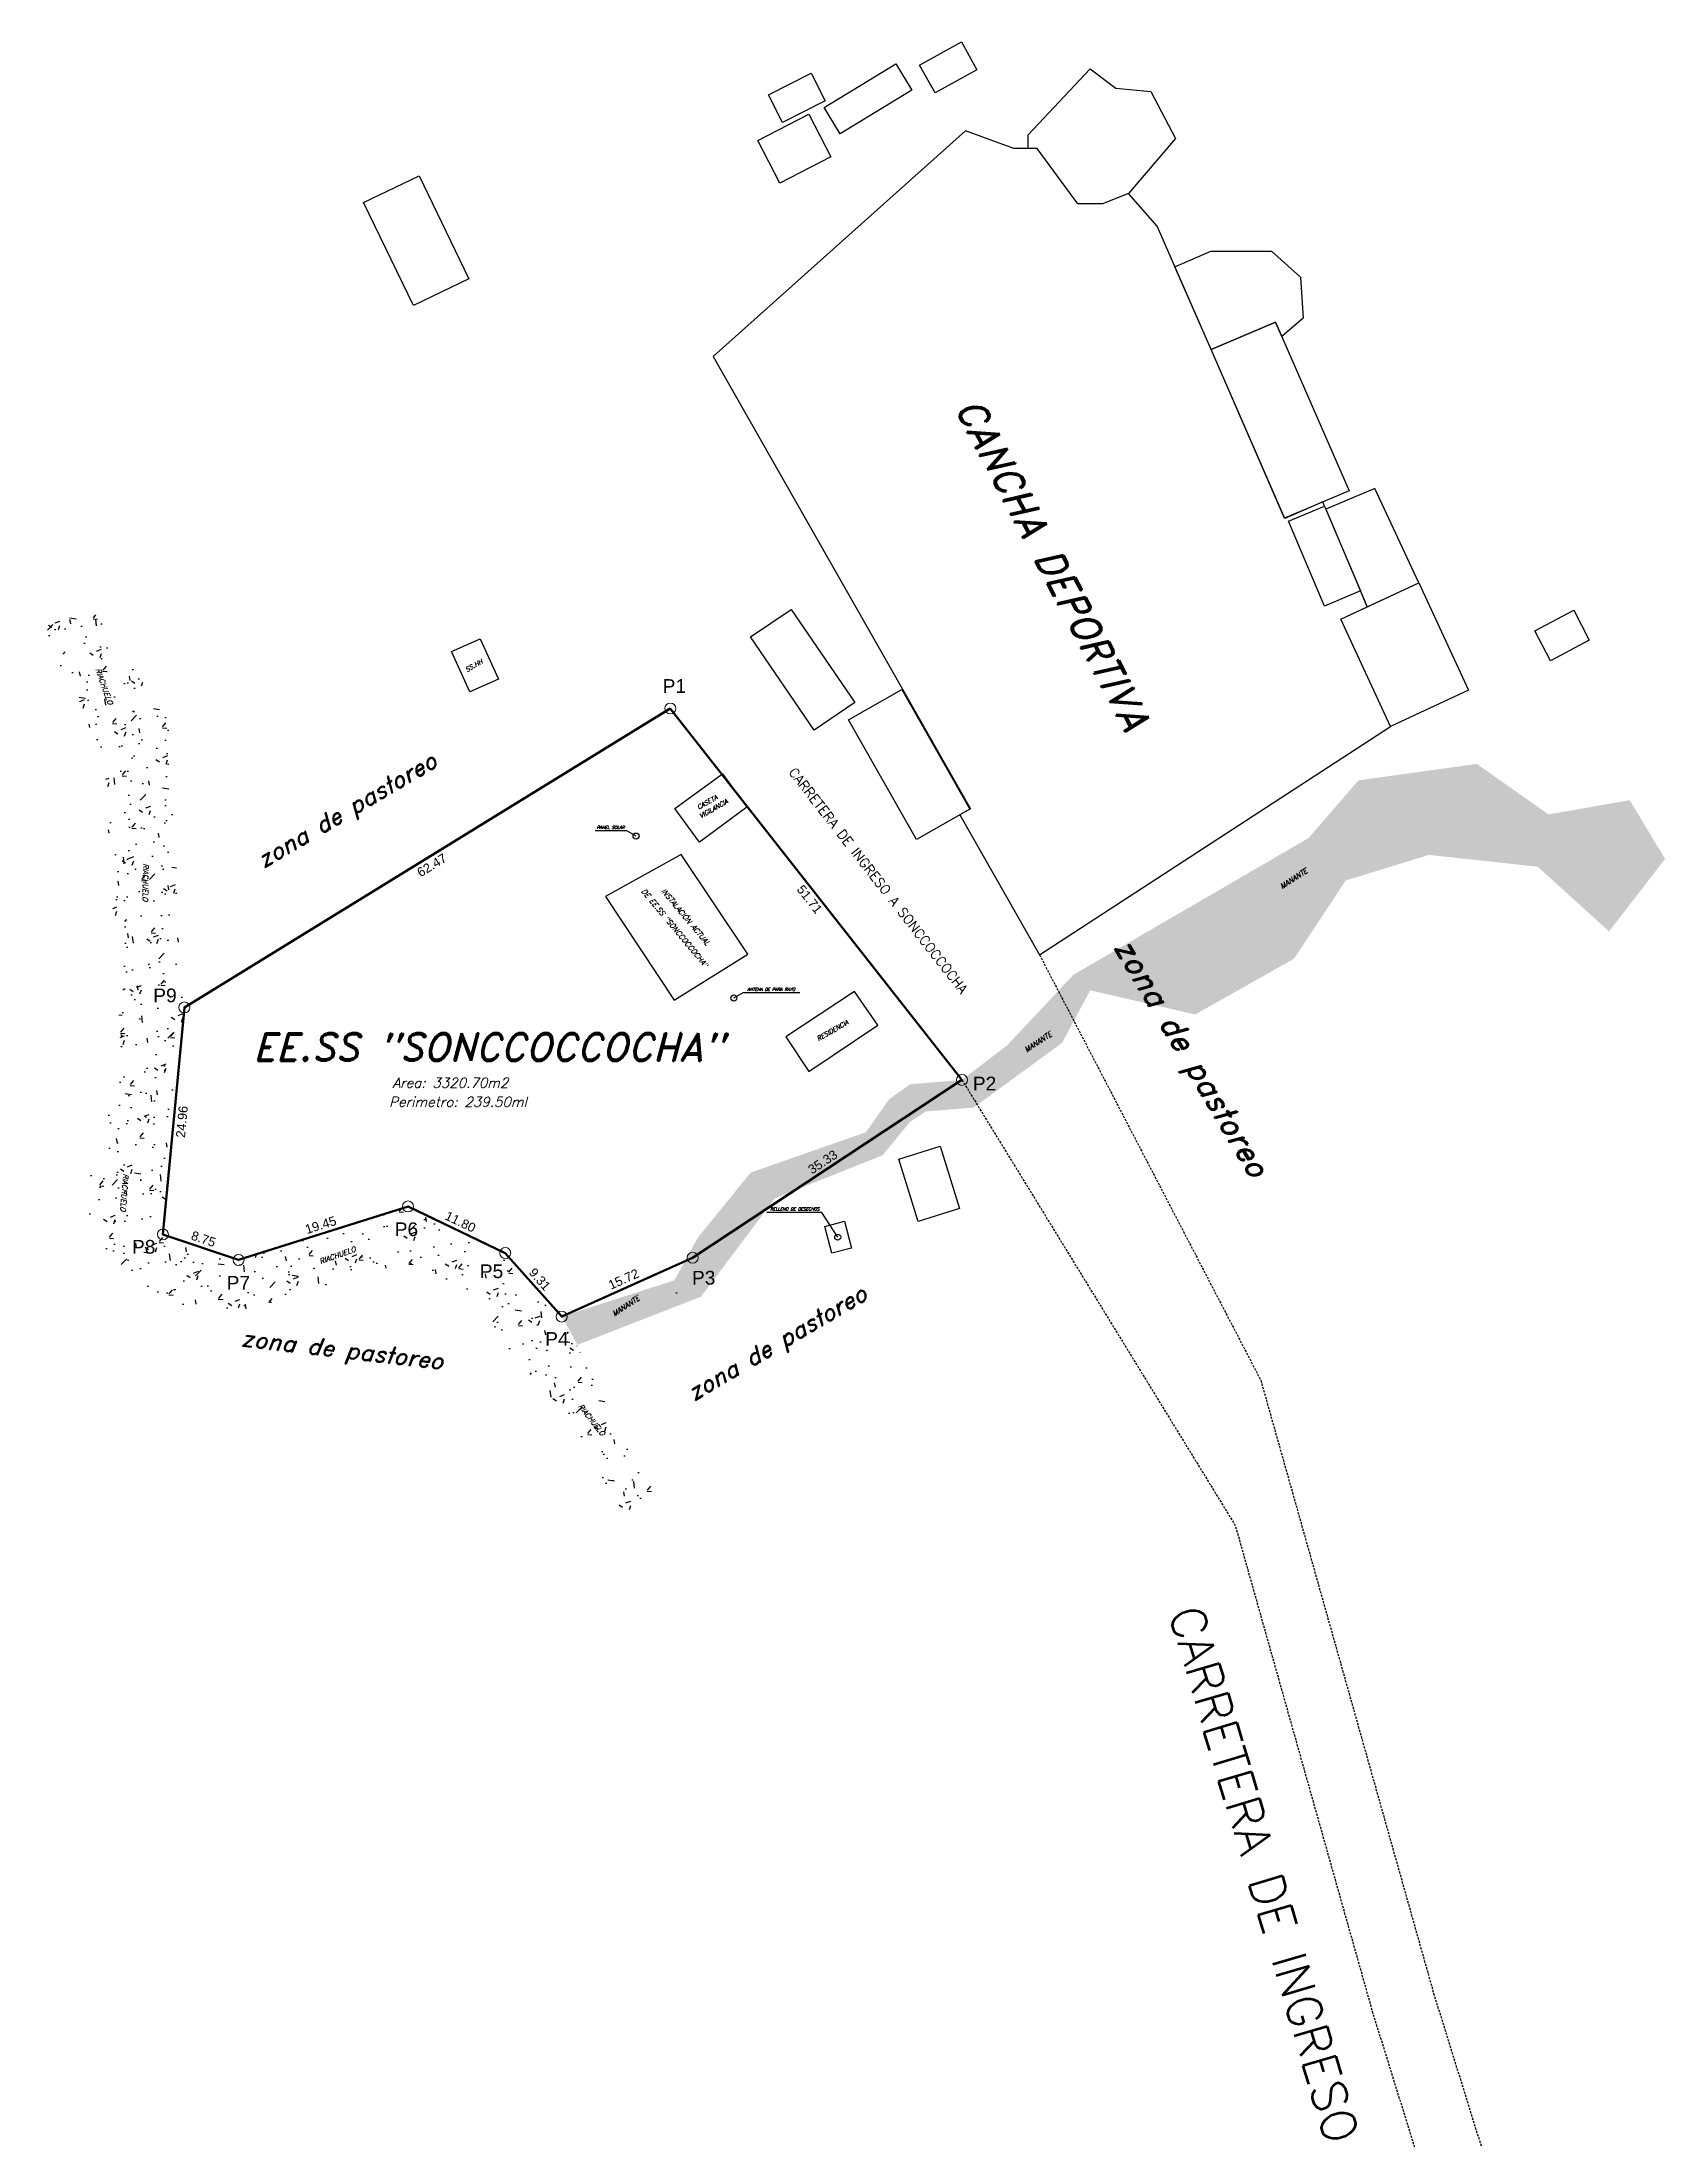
# Model space of a CAD drawing. Header units: metres. Extents: x 766932 to 768173, y 8405668 to 8406206.
# Drawn here: x 766931.8 to 767109.4, y 8405892.1 to 8406121.7 of the extents above; entities that cross this region are included whole.
import ezdxf
from ezdxf.enums import TextEntityAlignment as Align

# ---------------------------------------------------------------- set-up
doc = ezdxf.new("R2010")
doc.units = ezdxf.units.M
doc.linetypes.add('HIDDEN', pattern=[0.375, 0.25, -0.125])
for name, color, linetype, lineweight in [('08', 8, 'Continuous', 20), ('COTAS', 40, 'Continuous', 5), ('CUADROS', 9, 'Continuous', 20), ('Texto calles', 7, 'Continuous', 18)]:
    doc.layers.add(name, color=color, linetype=linetype, lineweight=lineweight)
doc.layers.add('Capa1', color=7, linetype='HIDDEN')
doc.layers.add('NOMBRE', color=40, linetype='Continuous')
doc.layers.add('PERIMETRO', color=7, linetype='Continuous', lineweight=50, true_color=0xf7788b)
doc.styles.add('ambiente', font='romand.shx', dxfattribs={"oblique": 15})
doc.styles.add('COTAS', font='arial.ttf')
doc.styles.add('CUADROS', font='arial.ttf')
doc.styles.get("Standard").update_dxf_attribs({"font": 'simplex.shx'})
doc.dimstyles.new('GenDist', dxfattribs={"dimtxt": 1, "dimasz": 0.5, "dimexe": 0.18, "dimexo": 0.0625, "dimgap": 0.25, "dimtad": 2, "dimzin": 1, "dimdsep": 46, "dimtxsty": 'COTAS', "dimcen": 0.09, "dimse1": 1, "dimse2": 1, "dimsd1": 1, "dimsd2": 1, "dimadec": 0, "dimazin": 0, "dimtfac": 1, "dimtdec": 4, "dimtofl": 0, "dimtmove": 0, "dimatfit": 3, "dimfxl": 1, "dimtolj": 1, "dimtzin": 0, "dimarcsym": 0})

msp = doc.modelspace()

# ---------------------------------------------------------------- texts
at = {"layer": 'CUADROS', "style": 'CUADROS'}
for s, p in [('P1', (767000.981, 8406051.128)), ('P9', (766945.222, 8406017.246)), ('P2', (767034.938, 8406007.594)), ('P6', (766971.653, 8405991.637)), ('P8', (766942.897, 8405989.713)), ('P7', (766953.256, 8405985.77)), ('P5', (766980.969, 8405987.038)), ('P3', (767004.194, 8405986.328)), ('P4', (766988.127, 8405979.626))]:
    msp.add_text(s, height=1.5, dxfattribs=at).set_placement(p, align=Align.MIDDLE_CENTER)
at = {"layer": 'NOMBRE', "style": 'ambiente', "oblique": 15, "text_generation_flag": 6}
for s, height, rotation, p in [('CANCHA DEPORTIVA ', 3.0375, 117.74764, (767042.881, 8406063.528)), ('RIACHUELO', 0.5695, 109.91413, (766938.581, 8406051.098)), ('SS.HH', 0.5062, 209.70202, (766979.043, 8406053.367)), ('zona de pastoreo', 1.8225, 210.43049, (766965.14, 8406037.558, 4490.074)), ('CASETA ', 0.5062, 209.70202, (767004.728, 8406038.478)), ('VIGILANCIA', 0.5062, 209.70202, (767005.275, 8406037.693)), ('PANEL SOLAR', 0.3375, 180, (766994.007, 8406035.639, 5772.61)), ('RIACHUELO', 0.5695, 89.14658, (766943.105, 8406029.632)), ('MANANTE', 0.5695, 213.22905, (767068.783, 8406030.037)), ('DE EE.SS "SONCCOCCOCHA"', 0.56953, 129.70736, (767001.027, 8406024.642)), ('INSTALACIÓN ACTUAL', 0.56953, 129.70736, (767002.222, 8406025.843)), ('zona de pastoreo', 2.43, 120.63907, (767057.636, 8406010.456)), ('ANTENA DE PARA RAYO', 0.3375, 180, (767011.583, 8406017.911, 5772.093)), ('RESIDENCIA', 0.5062, 209.70202, (767018.292, 8406013.401)), ('EE.SS "SONCCOCCOCHA"', 3.0375, 180, (766980.661, 8406011.584)), ('MANANTE', 0.5695, 213.22905, (767040.807, 8406012.154)), ('RIACHUELO', 0.5695, 85.54417, (766940.786, 8405995.668)), ('RELLENO DE DESECHOS', 0.3375, 180, (767014.175, 8405993.858, 1283.896)), ('RIACHUELO', 0.5695, 199.91413, (766964.113, 8405988.785)), ('MANANTE', 0.5695, 213.22905, (766995.684, 8405983.243)), ('zona de pastoreo', 1.8225, 210.43049, (767012.223, 8405979.202)), ('zona de pastoreo', 1.8225, 173.35312, (766964.641, 8405978.468)), ('RIACHUELO', 0.5695, 128.27194, (766991.936, 8405970.778))]:
    msp.add_text(s, height=height, rotation=rotation, dxfattribs=at).set_placement(p, align=Align.MIDDLE_CENTER)
for s, p in [('Area: 3320.70m2', (766970.137, 8406007.14)), ('Perimetro: 239.50ml', (766969.76, 8406005.047))]:
    msp.add_text(s, height=1.08, rotation=180, dxfattribs=at).set_placement(p)
at = {"layer": 'Texto calles'}
for s, height, rotation, p in [('CARRETERA DE INGRESO', 1.05469, 307.85734, (767013.435, 8406041.672)), ('CARRETERA DE INGRESO A SONCCOCCOCHA', 1.05469, 307.85734, (767013.435, 8406041.672)), ('CARRETERA DE INGRESO', 3.75, 286.52374, (767055.078, 8405949.636))]:
    msp.add_text(s, height=height, rotation=rotation, dxfattribs=at).set_placement(p)

# ---------------------------------------------------------------- blocks, each defined once
blk = doc.blocks.new('*D57')
at = {"layer": 'Defpoints', "color": 0, "transparency": 16777216}
for p in [(767000.54, 8406048.67), (767032.35, 8406007.9), (767032.47, 8406007.99)]:
    blk.add_point(p, dxfattribs=at)
at = {"layer": 'COTAS', "color": 0, "transparency": 16777216, "insert": (767015.79, 8406027.77), "char_height": 1, "attachment_point": 5, "rotation": 308.1323, "style": 'COTAS'}
blk.add_mtext('\\A1;51.71', dxfattribs=at)
blk = doc.blocks.new('*D58')
at = {"layer": 'Defpoints', "color": 0, "transparency": 16777216}
for p in [(767032.47, 8406007.99), (767002.91, 8405988.63), (767002.99, 8405988.52)]:
    blk.add_point(p, dxfattribs=at)
at = {"layer": 'COTAS', "color": 0, "transparency": 16777216, "insert": (767017.23, 8405999), "char_height": 1, "attachment_point": 5, "rotation": 33.4494, "style": 'COTAS'}
blk.add_mtext('\\A1;35.33', dxfattribs=at)
blk = doc.blocks.new('*D59')
at = {"layer": 'Defpoints', "color": 0, "transparency": 16777216}
for p in [(767002.99, 8405988.52), (766988.57, 8405982.25), (766988.65, 8405982.07)]:
    blk.add_point(p, dxfattribs=at)
at = {"layer": 'COTAS', "color": 0, "transparency": 16777216, "insert": (766995.43, 8405986.17), "char_height": 1, "attachment_point": 5, "rotation": 24.2146, "style": 'COTAS'}
blk.add_mtext('\\A1;15.72', dxfattribs=at)
blk = doc.blocks.new('*D60')
at = {"layer": 'Defpoints', "color": 0, "transparency": 16777216}
for p in [(766982.47, 8405989.03), (766982.59, 8405989.14), (766988.65, 8405982.07)]:
    blk.add_point(p, dxfattribs=at)
at = {"layer": 'COTAS', "color": 0, "transparency": 16777216, "insert": (766986.25, 8405986.16), "char_height": 1, "attachment_point": 5, "rotation": 311.5753, "style": 'COTAS'}
blk.add_mtext('\\A1;9.31', dxfattribs=at)
blk = doc.blocks.new('*D61')
at = {"layer": 'Defpoints', "color": 0, "transparency": 16777216}
for p in [(766971.83, 8405994.13), (766971.91, 8405994.31), (766982.47, 8405989.03)]:
    blk.add_point(p, dxfattribs=at)
at = {"layer": 'COTAS', "color": 0, "transparency": 16777216, "insert": (766977.56, 8405992.45), "char_height": 1, "attachment_point": 5, "rotation": 334.4132, "style": 'COTAS'}
blk.add_mtext('\\A1;11.80', dxfattribs=at)
blk = doc.blocks.new('*D62')
at = {"layer": 'Defpoints', "color": 0, "transparency": 16777216}
for p in [(766971.83, 8405994.13), (766953.22, 8405988.45), (766953.28, 8405988.27)]:
    blk.add_point(p, dxfattribs=at)
at = {"layer": 'COTAS', "color": 0, "transparency": 16777216, "insert": (766962.27, 8405992.1), "char_height": 1, "attachment_point": 5, "rotation": 17.5373, "style": 'COTAS'}
blk.add_mtext('\\A1;19.45', dxfattribs=at)
blk = doc.blocks.new('*D63')
at = {"layer": 'Defpoints', "color": 0, "transparency": 16777216}
for p in [(766944.99, 8405991.07), (766945.06, 8405991.25), (766953.28, 8405988.27)]:
    blk.add_point(p, dxfattribs=at)
at = {"layer": 'COTAS', "color": 0, "transparency": 16777216, "insert": (766949.44, 8405990.57), "char_height": 1, "attachment_point": 5, "rotation": 341.3085, "style": 'COTAS'}
blk.add_mtext('\\A1;8.75', dxfattribs=at)
blk = doc.blocks.new('*D64')
at = {"layer": 'Defpoints', "color": 0, "transparency": 16777216}
for p in [(766947.34, 8406015.92), (766947.5, 8406015.91), (766944.99, 8405991.07)]:
    blk.add_point(p, dxfattribs=at)
at = {"layer": 'COTAS', "color": 0, "transparency": 16777216, "insert": (766947.08, 8406003.41), "char_height": 1, "attachment_point": 5, "rotation": 84.599, "style": 'COTAS'}
blk.add_mtext('\\A1;24.96', dxfattribs=at)
blk = doc.blocks.new('*D65')
at = {"layer": 'Defpoints', "color": 0, "transparency": 16777216}
for p in [(767000.54, 8406048.67), (767000.64, 8406048.51), (766947.34, 8406015.92)]:
    blk.add_point(p, dxfattribs=at)
at = {"layer": 'COTAS', "color": 0, "transparency": 16777216, "insert": (766974.44, 8406031.5), "char_height": 1, "attachment_point": 5, "rotation": 31.6119, "style": 'COTAS'}
blk.add_mtext('\\A1;62.47', dxfattribs=at)

# ---------------------------------------------------------------- dimensions: what is measured, and where the dimension line sits
at = {"layer": 'COTAS'}
for p1, p2, distance, picture, middle in [((766947.344, 8406015.925), (767000.541, 8406048.667), -0.179, '*D65', (766974.435, 8406031.496)), ((767000.541, 8406048.667), (767032.47, 8406007.994), -0.149, '*D57', (767015.79, 8406027.769)), ((766944.995, 8405991.073), (766947.344, 8406015.925), -0.157, '*D64', (766947.083, 8406003.413)), ((767032.47, 8406007.994), (767002.988, 8405988.518), -0.136, '*D58', (767017.235, 8405999.004)), ((766971.829, 8405994.131), (766953.281, 8405988.27), -0.186, '*D62', (766962.27, 8405992.103)), ((766982.473, 8405989.034), (766971.829, 8405994.131), -0.196, '*D61', (766977.564, 8405992.446)), ((766953.281, 8405988.27), (766944.995, 8405991.073), -0.19, '*D63', (766949.443, 8405990.572)), ((766988.651, 8405982.07), (766982.473, 8405989.034), -0.161, '*D60', (766986.252, 8405986.164)), ((767002.988, 8405988.518), (766988.651, 8405982.07), -0.199, '*D59', (766995.426, 8405986.17))]:
    dim = msp.add_aligned_dim(p1=p1, p2=p2, distance=distance, dimstyle='GenDist', dxfattribs=at)
    dim.commit()
    dim.dimension.update_dxf_attribs({"geometry": picture, "text_midpoint": middle})

# ---------------------------------------------------------------- hatches: boundary and pattern name
h = msp.add_hatch()
h.set_pattern_fill('AR-CONC', color=94, scale=0.03)
h.paths.add_polyline_path([(766936.93, 8406059.941), (766931.755, 8406057.442), (766938.629, 8406043.209), (766939.953, 8406019.119), (766940.506, 8406019.012), (766941.321, 8406018.737), (766942.215, 8406018.324), (766943.119, 8406017.796), (766943.962, 8406017.177), (766944.546, 8406016.633), (766944.907, 8406016.204), (766945.103, 8406015.91), (766945.186, 8406015.762), (766945.251, 8406015.628), (766945.357, 8406015.35), (766945.463, 8406014.909), (766945.515, 8406014.278), (766945.465, 8406013.424), (766945.318, 8406012.507), (766945.11, 8406011.532), (766944.877, 8406010.508), (766944.654, 8406009.441), (766944.477, 8406008.339), (766944.381, 8406007.209), (766944.388, 8406006.179), (766944.462, 8406004.849), (766944.583, 8406003.292), (766944.733, 8406001.579), (766944.892, 8405999.78), (766945.041, 8405997.97), (766945.162, 8405996.217), (766945.236, 8405994.595), (766945.24, 8405993.671), (766947.286, 8406015.328, -0.3861083), (766946.744, 8406015.925, -0.3972344), (766947.309, 8406016.524), (766945.593, 8406047.504)])
h.paths.add_polyline_path([(766944.892, 8405999.78), (766944.733, 8406001.579), (766944.583, 8406003.292), (766944.462, 8406004.849), (766944.388, 8406006.179), (766944.381, 8406007.209), (766944.477, 8406008.339), (766944.654, 8406009.441), (766944.877, 8406010.508), (766945.11, 8406011.532), (766945.318, 8406012.507), (766945.465, 8406013.424), (766945.515, 8406014.278), (766945.463, 8406014.909), (766945.357, 8406015.35), (766945.251, 8406015.628), (766945.186, 8406015.762), (766945.103, 8406015.91), (766944.907, 8406016.204), (766944.546, 8406016.633), (766943.962, 8406017.177), (766943.119, 8406017.796), (766942.215, 8406018.324), (766941.321, 8406018.737), (766940.506, 8406019.012), (766939.958, 8406019.117), (766939.953, 8406019.118), (766940.52, 8406008.801), (766936.981, 8405998.309), (766937.507, 8405997.327), (766938.335, 8405996.09), (766939.294, 8405994.867), (766940.328, 8405993.712), (766941.382, 8405992.678), (766942.4, 8405991.82), (766943.325, 8405991.192), (766943.96, 8405990.891), (766944.357, 8405990.802), (766944.577, 8405990.814), (766944.672, 8405990.843), (766944.745, 8405990.883), (766944.873, 8405991.02), (766945.02, 8405991.345), (766945.24, 8405993.671), (766945.236, 8405994.595), (766945.162, 8405996.217), (766945.041, 8405997.97)])
h.paths.add_polyline_path([(766941.404, 8406015.442), (766941.404, 8406015.642), (766941.604, 8406015.642), (766941.604, 8406015.442)], flags=16)
h.paths.add_polyline_path([(766942.4, 8405991.82), (766941.382, 8405992.678), (766940.328, 8405993.712), (766939.294, 8405994.867), (766938.335, 8405996.09), (766937.507, 8405997.327), (766936.981, 8405998.309), (766936.373, 8405996.508), (766937.411, 8405991.016), (766937.86, 8405990.511), (766938.512, 8405989.78), (766939.24, 8405988.981), (766940.029, 8405988.145), (766940.866, 8405987.305), (766941.736, 8405986.491), (766942.626, 8405985.737), (766943.521, 8405985.072), (766944.406, 8405984.529), (766945.382, 8405984.047), (766946.339, 8405983.656), (766947.281, 8405983.346), (766948.213, 8405983.109), (766949.139, 8405982.936), (766950.061, 8405982.818), (766950.984, 8405982.747), (766951.911, 8405982.712), (766952.791, 8405982.727), (766953.587, 8405982.801), (766954.327, 8405982.925), (766955.038, 8405983.089), (766955.749, 8405983.285), (766956.486, 8405983.502), (766957.278, 8405983.732), (766958.152, 8405983.964), (766959.055, 8405984.209), (766960.233, 8405984.555), (766961.606, 8405984.975), (766963.096, 8405985.438), (766964.624, 8405985.917), (766966.111, 8405986.382), (766967.478, 8405986.806), (766968.647, 8405987.159), (766969.538, 8405987.412), (766970.073, 8405987.538), (766970.689, 8405987.639), (766971.241, 8405987.719), (766971.766, 8405987.755), (766972.302, 8405987.722), (766972.885, 8405987.598), (766973.309, 8405987.442), (766973.875, 8405987.181), (766974.554, 8405986.825), (766975.319, 8405986.384), (766976.142, 8405985.869), (766976.993, 8405985.291), (766977.846, 8405984.66), (766978.672, 8405983.986), (766979.444, 8405983.281), (766980.123, 8405982.544), (766980.828, 8405981.653), (766981.544, 8405980.655), (766982.256, 8405979.594), (766982.948, 8405978.515), (766983.238, 8405978.05), (766990.071, 8405969.905), (766995.267, 8405959.935), (766998.82, 8405962.712), (766990.42, 8405978.702), (766990.217, 8405979.069), (766989.861, 8405979.698), (766989.648, 8405980.058), (766989.395, 8405980.421), (766989.149, 8405980.736), (766988.918, 8405981.027), (766988.704, 8405981.32), (766988.493, 8405981.635), (766988.292, 8405981.944), (766988.141, 8405982.202), (766988.08, 8405982.364), (766988.166, 8405982.529), (766988.196, 8405982.583), (766982.473, 8405989.034), (766981.07, 8405989.706), (766980.746, 8405989.683), (766979.354, 8405989.593), (766978.009, 8405989.519), (766976.83, 8405989.476), (766975.934, 8405989.479), (766975.44, 8405989.542), (766975.012, 8405989.746), (766974.639, 8405990.005), (766974.323, 8405990.319), (766974.063, 8405990.688), (766973.86, 8405991.115), (766973.806, 8405991.584), (766973.84, 8405992.35), (766973.916, 8405993.132), (766971.829, 8405994.131), (766953.281, 8405988.27), (766944.995, 8405991.073), (766945.02, 8405991.345), (766944.873, 8405991.02), (766944.745, 8405990.883), (766944.672, 8405990.843), (766944.577, 8405990.814), (766944.357, 8405990.802), (766943.96, 8405990.891), (766943.325, 8405991.192)])
h.paths.add_polyline_path([(766973.916, 8405993.132), (766973.84, 8405992.35), (766973.806, 8405991.584), (766973.86, 8405991.115), (766974.063, 8405990.688), (766974.323, 8405990.319), (766974.639, 8405990.005), (766975.012, 8405989.746), (766975.44, 8405989.542), (766975.934, 8405989.479), (766976.83, 8405989.476), (766978.009, 8405989.519), (766979.354, 8405989.593), (766980.746, 8405989.683), (766981.07, 8405989.706)], flags=17)
h.paths.add_polyline_path([(766943.557, 8406016.087), (766946.886, 8406016.087), (766946.886, 8406018.385), (766943.557, 8406018.385)], flags=24)
h.paths.add_polyline_path([(766941.233, 8405988.555), (766944.562, 8405988.555), (766944.562, 8405990.852), (766941.233, 8405990.852)], flags=24)
h.paths.add_polyline_path([(766951.599, 8405984.645), (766954.912, 8405984.645), (766954.912, 8405986.895), (766951.599, 8405986.895)], flags=24)
h.paths.add_polyline_path([(766969.989, 8405990.479), (766973.318, 8405990.479), (766973.318, 8405992.776), (766969.989, 8405992.776)], flags=24)
h.paths.add_polyline_path([(766979.306, 8405985.881), (766982.632, 8405985.881), (766982.632, 8405988.169), (766979.306, 8405988.169)], flags=24)
h.paths.add_polyline_path([(766986.47, 8405978.501), (766989.783, 8405978.501), (766989.783, 8405980.751), (766986.47, 8405980.751)], flags=24)
h = msp.add_hatch()
h.set_pattern_fill('AR-CONC', color=94, scale=0.03)
h.set_pattern_definition([(50, (-102.067, -7.5403), (5.4655400699, -0.4781725662), [0.5715, -6.2865]), (355, (-102.067, -7.5403), (-1.0573026427, 5.731705357), [0.4572, -5.029217525]), (100.4514447, (-101.6114, -7.58), (4.4082374127, 5.2535325574), [0.485700264, -5.342707338]), (46.1842, (-102.067, -6.016), (8.132371227, -1.261269838), [0.85725, -9.42975]), (96.63555761, (-101.389, -6.121), (7.1221240215, 7.422783738), [0.728550694, -8.014068245]), (351.18415117, (-102.067, -6.016), (7.122124022, 7.4227837376), [0.685799012, -7.543791958]), (21, (-101.305, -6.3973), (4.548431738, -3.0679559456), [0.5715, -6.2865]), (326, (-101.305, -6.3973), (1.8540608504, 5.5256389837), [0.4572, -5.0292]), (71.451445, (-100.926, -6.653), (6.4024925784, 2.4576830666), [0.485700264, -5.342698128]), (37.5, (-102.067, -7.5403), (0.0926580975, 2.5366511662), [0, -4.96824, 0, -5.1054, 0, -5.04825]), (7.5, (-102.067, -7.5403), (2.0045898753, 3.0054172445), [0, -2.91084, 0, -4.85394, 0, -1.92405]), (327.5, (-103.7662, -7.5403), (4.067717855, -0.1718623198), [0, -1.905, 0, -5.9436, 0, -7.8867]), (317.5, (-104.528, -7.5403), (4.4438754416, 0.762794731), [0, -2.4765, 0, -3.94716, 0, -5.6007])])
h.paths.add_polyline_path([(767044.681, 8406019.514), (767037.404, 8406011.767), (767032.47, 8406007.994), (767026.78, 8406007.508), (767024.499, 8406005.88), (767021.948, 8406002.26), (767009.331, 8405997.834), (767003.547, 8405990.701), (767000.993, 8405986.046), (766988.651, 8405982.07), (766990.389, 8405978.981), (767003.911, 8405984.254), (767011.984, 8405995.025), (767023.793, 8405999.745), (767026.768, 8406003.387), (767028.516, 8406004.536), (767033.76, 8406004.967), (767043.44, 8406012.056), (767046.505, 8406017.801), (767058, 8406015.158), (767068.813, 8406021.255), (767074.484, 8406029.834), (767083.603, 8406032.63), (767095.491, 8406031.337), (767103.307, 8406024.252), (767109.436, 8406032.203), (767105.561, 8406038.627), (767096.682, 8406037.062), (767088.831, 8406042.595), (767075.883, 8406040.8), (767070.401, 8406034.47)])
at = {"layer": 'Capa1'}
h = msp.add_hatch(dxfattribs=at)
h.set_pattern_fill('AR-CONC', color=256)
h.paths.add_polyline_path([(767109.436, 8406032.203), (767105.561, 8406038.627), (767096.682, 8406037.062), (767088.831, 8406042.595), (767075.883, 8406040.8), (767070.401, 8406034.47), (767044.681, 8406019.514), (767037.404, 8406011.767), (767032.47, 8406007.994), (767026.78, 8406007.508), (767024.499, 8406005.88), (767021.948, 8406002.26), (767009.331, 8405997.834), (767003.547, 8405990.701), (767000.993, 8405986.046), (766988.651, 8405982.07), (766990.389, 8405978.981), (767003.911, 8405984.254), (767011.984, 8405995.025), (767023.793, 8405999.745), (767026.768, 8406003.387), (767028.516, 8406004.536), (767033.76, 8406004.967), (767043.44, 8406012.056), (767046.505, 8406017.801), (767058, 8406015.158), (767068.813, 8406021.255), (767074.484, 8406029.834), (767083.603, 8406032.63), (767095.491, 8406031.337), (767103.307, 8406024.252)])
h = msp.add_hatch(dxfattribs=at)
h.set_pattern_fill('AR-CONC', color=256)
h.paths.add_polyline_path([(767109.436, 8406032.203), (767105.561, 8406038.627), (767096.682, 8406037.062), (767088.831, 8406042.595), (767075.883, 8406040.8), (767070.401, 8406034.47), (767044.681, 8406019.514), (767037.404, 8406011.767), (767032.47, 8406007.994), (767026.78, 8406007.508), (767024.499, 8406005.88), (767021.948, 8406002.26), (767009.331, 8405997.834), (767003.547, 8405990.701), (767000.993, 8405986.046), (766988.651, 8405982.07), (766990.389, 8405978.981), (767003.911, 8405984.254), (767011.984, 8405995.025), (767023.793, 8405999.745), (767026.768, 8406003.387), (767028.516, 8406004.536), (767033.76, 8406004.967), (767043.44, 8406012.056), (767046.505, 8406017.801), (767058, 8406015.158), (767068.813, 8406021.255), (767074.484, 8406029.834), (767083.603, 8406032.63), (767095.491, 8406031.337), (767103.307, 8406024.252)])

# ---------------------------------------------------------------- linework, layer by layer
for points in [[(767027.834, 8406119.13), (767032.408, 8406121.663), (767034.096, 8406118.615), (767029.522, 8406116.082)], [(767017.38, 8406114.468), (767025.225, 8406119.276), (767026.994, 8406116.39), (767019.149, 8406111.581)], [(767011.282, 8406115.862), (767015.945, 8406118.228), (767017.479, 8406115.206), (767012.816, 8406112.84)], [(767010.122, 8406110.864), (767015.724, 8406113.75), (767018.124, 8406109.092), (767012.523, 8406106.206)], [(766966.96, 8406104.061), (766973.041, 8406107.008), (766978.503, 8406095.734), (766972.422, 8406092.788)], [(767059.731, 8406087.991), (767066.797, 8406090.978), (767074.852, 8406072.508), (767067.786, 8406069.52)], [(767068.23, 8406069.162), (767072.162, 8406070.827), (767076.097, 8406061.533), (767072.166, 8406059.868)], [(767073.935, 8406058.461), (767082.479, 8406062.427), (767087.936, 8406050.673), (767079.392, 8406046.706)], [(767009.333, 8406056.496), (767013.774, 8406059.522), (767020.724, 8406049.323), (767016.283, 8406046.296)], [(767095.19, 8406057.164), (767099.435, 8406059.429), (767101.134, 8406056.165), (767096.889, 8406053.901)], [(766976.6, 8406054.889), (766979.736, 8406056.304), (766981.729, 8406051.886), (766978.592, 8406050.472)], [(767025.568, 8405999.322), (767030.091, 8406000.731), (767032.215, 8405993.912), (767027.692, 8405992.503)], [(767017.456, 8405991.955), (767019.61, 8405992.517), (767020.377, 8405989.581), (767018.223, 8405989.018)]]:
    msp.add_lwpolyline(points, close=True)
at = {"flags": 128}
for points in [[(767050.711, 8406105.063), (767047.862, 8406103.933), (767045.148, 8406103.933), (767040.715, 8406109.991), (767039.731, 8406109.991), (767039.731, 8406111.497), (767046.517, 8406118.718), (767049.317, 8406116.605), (767053.142, 8406116.219), (767055.829, 8406111.104)], [(767005.225, 8406087.209), (767025.957, 8406050.784), (767033.409, 8406037.692), (767032.231, 8406037.022), (767040.959, 8406021.686), (767079.392, 8406046.706), (767073.935, 8406058.461), (767076.829, 8406059.804), (767076.097, 8406061.533), (767072.166, 8406059.868), (767068.23, 8406069.162), (767072.162, 8406070.827), (767071.967, 8406071.288), (767067.806, 8406069.474), (767059.731, 8406087.991), (767053.844, 8406101.488), (767050.711, 8406105.063), (767047.862, 8406103.933), (767045.148, 8406103.933), (767040.715, 8406109.991), (767038.137, 8406109.991), (767032.844, 8406111.936)], [(767059.731, 8406087.991), (767055.785, 8406097.038), (767059.719, 8406098.754), (767066.342, 8406098.754), (767069.523, 8406095.886), (767069.819, 8406091.412), (767067.49, 8406089.389), (767066.797, 8406090.978)], [(767082.479, 8406062.427), (767077.682, 8406072.76), (767072.307, 8406070.484), (767076.829, 8406059.804)]]:
    msp.add_lwpolyline(points, close=True, dxfattribs=at)
at = {"elevation": 4491.937}
msp.add_lwpolyline([(767020.046, 8406047.42), (767025.885, 8406050.743), (767033.336, 8406037.651), (767027.497, 8406034.328)], close=True, dxfattribs=at)
at = {"flags": 128}
for points, elevation in [([(767001.05, 8406037.7), (767006.256, 8406041.515), (767008.937, 8406037.844), (767003.732, 8406034.029)], 4489.214), ([(766993.465, 8406028.069), (767000.97, 8406016.721), (767009.014, 8406021.747), (767001.736, 8406032.685)], 4488.275)]:
    msp.add_lwpolyline(points, close=True, dxfattribs=dict(at, elevation=elevation))
at = {"elevation": 4489.261, "flags": 128}
msp.add_lwpolyline([(767020.689, 8406017.668), (767013.186, 8406012.698), (767015.716, 8406008.915), (767023.252, 8406013.973), (767020.689, 8406017.668)], dxfattribs=at)
for centre in [(766996.793, 8406034.69, 4488.714), (767007.499, 8406016.963, 4488.197), (767018.872, 8405990.768)]:
    msp.add_circle(centre, 0.333)
at = {"layer": '08', "lineweight": -2}
for points, elevation in [([(766996.793, 8406034.69), (766995.772, 8406035.276), (766992.311, 8406035.276)], 4488.714), ([(767007.499, 8406016.963), (767008.52, 8406017.548), (767014.709, 8406017.548)], 4488.197)]:
    msp.add_lwpolyline(points, dxfattribs=dict(at, elevation=elevation))
msp.add_lwpolyline([(767018.872, 8405990.768), (767017.138, 8405993.484), (767011.122, 8405993.484)], dxfattribs=at)
at = {"layer": 'Capa1', "flags": 128}
for points in [[(767040.959, 8406021.686), (767065.182, 8405975.095), (767084.103, 8405907.945), (767109.649, 8405825.835), (767117.555, 8405744.479), (767137.405, 8405673.47)], [(767032.47, 8406007.994), (767062.389, 8405959.196), (767077.391, 8405905.956), (767102.751, 8405824.442), (767110.648, 8405743.188), (767130.663, 8405671.586)]]:
    msp.add_lwpolyline(points, dxfattribs=at)
at = {"layer": 'COTAS'}
for centre in [(767000.541, 8406048.667), (766947.344, 8406015.925), (767032.47, 8406007.994), (766971.829, 8405994.131), (766944.995, 8405991.073), (766953.281, 8405988.27), (766982.473, 8405989.034), (767002.988, 8405988.518), (766988.651, 8405982.07)]:
    msp.add_circle(centre, 0.6, dxfattribs=at)
at = {"layer": 'PERIMETRO', "elevation": 4490.074, "flags": 128}
msp.add_lwpolyline([(767000.541, 8406048.667), (767032.47, 8406007.994), (767002.988, 8405988.518), (766988.651, 8405982.07), (766982.473, 8405989.034), (766971.829, 8405994.131), (766953.281, 8405988.27), (766944.995, 8405991.073), (766947.344, 8406015.925), (767000.541, 8406048.667)], dxfattribs=at)

msp.set_redraw_order([(e.dxf.handle, doc.entitydb.next_handle()) for e in msp.query("TEXT MTEXT ATTDEF DIMENSION ARC_DIMENSION")])  # texts and dimensions are drawn at this point

doc.saveas('drawing.dxf')
